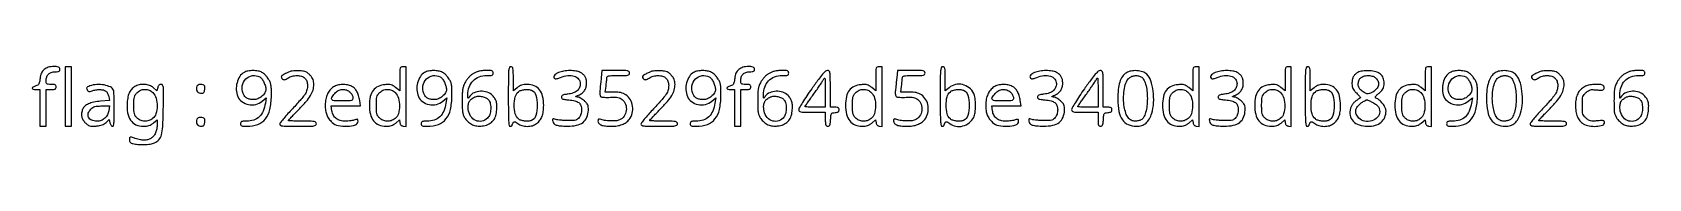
# Model space of a CAD drawing. Extents: x 13 to 1293, y 792 to 853.
import ezdxf

# ---------------------------------------------------------------- set-up
doc = ezdxf.new("R2010")
doc.units = 0

msp = doc.modelspace()

# ---------------------------------------------------------------- linework, layer by layer
for points in [[(22.457386, 850.717004, 0.050119), (21.177981, 849.371649, 0.059339), (20.273878, 847.868781, 0.051342), (19.660967, 846.022059, 0.02641), (19.260148, 843.615666, -0.018122), (18.856612, 840.917909, -0.086361), (18.313866, 839.462823, -0.122922), (17.411015, 838.539017, -0.054259), (15.858525, 837.800837, 0.036594), (13.634048, 836.837751, 0.292847), (13.105133, 835.912466, 0.3509), (13.743299, 835.192761, 0.042631), (16, 835), (19, 835), (19, 820.5), (19, 806), (21.5, 806), (24, 806), (24, 820.5), (24, 835), (28, 835, 0.017388), (30.150836, 835.074821, 0.098846), (31.25, 835.375, 0.184152), (31.804216, 835.978414, 0.094959), (32, 837, 0.094959), (31.804216, 838.021586, 0.184152), (31.25, 838.625, 0.098846), (30.150836, 838.925179, 0.017388), (28, 839, -0.015849), (25.608493, 839.075825, -0.13673), (24.610037, 839.423593, -0.202176), (24.133151, 840.176052, -0.0415), (24, 841.777494, -0.07615), (24.468897, 844.83843, -0.117987), (25.834537, 847.122359, -0.119842), (28.067925, 848.517802, -0.08015), (31.056704, 849, 0.017866), (33.170387, 849.075552, 0.099811), (34.257088, 849.376797, 0.183533), (34.80634, 849.980281, 0.094116), (35, 851, 0.329794), (33.752384, 852.685778, 0.079946), (30.101433, 853.189091, 0.066265), (25.747427, 852.509231, 0.10618)], [(180.762571, 848.434612, 0.124929), (177.373059, 845.304003, 0.08043), (175.200172, 840.385567, 0.075798), (174.608152, 834.723419, 0.087736), (175.801439, 829.440571, 0.140151), (179.03385, 825.407683, 0.107011), (184.260621, 823.17664, 0.102996), (190.116503, 823.264731, 0.120375), (195.087378, 825.726978), (198.328207, 828.453955), (197.6355, 824.122005, -0.061285), (195.855702, 817.955376, -0.102468), (192.785088, 813.539675, -0.110394), (188.396794, 810.914846, -0.07976), (182.75, 810.003738, 0.01268), (180.106672, 809.934611, 0.087141), (178.844217, 809.645204, 0.188929), (178.224446, 809.041042, 0.106574), (178, 808, 0.110969), (178.235175, 806.953403, 0.189839), (178.879015, 806.349362, 0.083342), (180.201566, 806.064697, 0.011427), (183.032119, 806, 0.085699), (191.611864, 807.481424, 0.138395), (197.615915, 811.740644, 0.116527), (201.155491, 819.129406, 0.050849), (202.390553, 830, 0.007732), (202.369128, 835.434059, 0.036905), (202.080541, 838.522097, 0.057533), (201.408205, 840.843601, 0.039872), (200.153457, 843.274244, 0.031612), (199.045908, 844.827456, 0.024505), (197.657908, 846.373308, 0.025066), (196.21443, 847.691407, 0.053214), (194.953117, 848.524244, 0.076966), (191.814542, 849.576959, 0.044105), (187.825251, 849.904161, 0.044159), (183.851412, 849.527206, 0.078738)], [(193.1504, 844.919509, -0.116336), (194.790528, 843.472194, -0.04082), (196.401666, 840.750842, -0.04087), (197.606048, 837.657187, -0.072517), (198, 834.955196, -0.147336), (197.202557, 832.307745, -0.072113), (194.832957, 829.655172, -0.069308), (191.669042, 827.674588, -0.105619), (188.511182, 827, -0.041602), (185.334475, 827.264775, -0.090544), (183.042207, 828.093497, -0.101279), (181.350054, 829.605931, -0.061792), (180.022733, 831.945118, -0.14536), (179.388236, 838.023952, -0.152817), (182.202656, 843.326171, -0.160045), (187.416881, 845.92339, -0.160386)], [(214.25, 847.951196, 0.014959), (211.36731, 846.375748, 0.122469), (210.303214, 845.336037, 0.278336), (210.292998, 844.347455, 0.086584), (211.296451, 843.16893, 0.116643), (212.073794, 842.783324, 0.108014), (212.964963, 842.771685, 0.07098), (214.073816, 843.168745, 0.024311), (215.546451, 844.039896, -0.081151), (218.80512, 845.49847, -0.06631), (222.598527, 845.98084, -0.069699), (226.180852, 845.457304, -0.116963), (228.811439, 843.961045, -0.120819), (230.37877, 841.570353, -0.079385), (230.975303, 838.317844, -0.072292), (230.53848, 834.73671, -0.070585), (229.099907, 831.39626, -0.03665), (227.855221, 829.655919, -0.005596), (225.08905, 826.406987, -0.006234), (221.72785, 822.64333, -0.005368), (218.103645, 818.769942, 0.007934), (214.615568, 815.003473, 0.011577), (211.674196, 811.567664, 0.007194), (209.340973, 808.62553, 0.16551), (209, 807.623682, 0.308115), (209.597541, 806.746064, 0.066032), (211.48258, 806.277995, 0.024952), (215.199633, 806.048662, 0.002931), (223.5, 806, 0.002322), (232.635485, 806.042421, 0.031956), (235.9375, 806.284483, 0.123223), (237.431338, 806.885087, 0.240299), (238, 808, 0.200111), (237.543078, 809.095955, 0.151374), (236.375, 809.704545, 0.041619), (233.800382, 809.954193, 0.003368), (227, 810, -0.004808), (222.782145, 810.04056, -0.008005), (219.23125, 810.165749, -0.002556), (216.214682, 810.335951, -0.396321), (216, 810.564253, -0.187812), (216.146404, 810.940267, -0.001487), (218.374136, 813.352897, -0.00513), (220.98407, 816.10545, -0.003243), (224.082167, 819.265152, 0.015546), (229.920694, 825.520459, 0.043861), (233.450865, 830.339923, 0.06228), (235.352361, 834.596414, 0.074067), (236, 838.944385, 0.037097), (235.844657, 841.035233, 0.057068), (235.374598, 842.785774, 0.055459), (234.509021, 844.419756, 0.032826), (233.14865, 846.159661, 0.034785), (231.369456, 847.891956, 0.078906), (229.768157, 848.862771, 0.063945), (227.740368, 849.401799, 0.016931), (224.39865, 849.731136, 0.019376), (221.272156, 849.811284, 0.040147), (218.842415, 849.583759, 0.04442), (216.641132, 848.992501, 0.029775)], [(304, 843.411106), (304, 833.822213), (300.796197, 836.518036, 0.031199), (298.845237, 837.961923, 0.078827), (297.235735, 838.675712, 0.067427), (295.337203, 838.915128, 0.018385), (292.311694, 838.775942, 0.084357), (286.827332, 837.369397, 0.126625), (282.978137, 834.311833, 0.109535), (280.7321, 829.406781, 0.052851), (280, 822.5, 0.058915), (280.836788, 815.423052, 0.10895), (283.355863, 810.240403, 0.127556), (287.494526, 807.10996, 0.098779), (293.058133, 806, 0.026208), (295.542399, 806.130305, 0.052257), (297.46607, 806.538767, 0.057491), (299.142568, 807.304607, 0.039057), (300.850139, 808.527354), (303.853729, 811.054708), (304.176864, 808.777354, 0.069652), (304.462595, 807.783806, 0.09067), (304.996036, 807.004001, 0.09122), (305.768064, 806.466642, 0.071382), (306.75, 806.180449), (309, 805.860898), (309, 829.430449), (309, 853), (306.5, 853, 0.110619), (305.048421, 852.674878, 0.222326), (304.31518, 851.791111, 0.060475), (304.042738, 849.773759, 0.003358)], [(323.762571, 848.434612, 0.124929), (320.373059, 845.304003, 0.08043), (318.200172, 840.385567, 0.075798), (317.608152, 834.723419, 0.087736), (318.801439, 829.440571, 0.140151), (322.03385, 825.407683, 0.107011), (327.260621, 823.17664, 0.102996), (333.116503, 823.264731, 0.120375), (338.087378, 825.726978), (341.328207, 828.453955), (340.6355, 824.122005, -0.061285), (338.855702, 817.955376, -0.102468), (335.785088, 813.539675, -0.110394), (331.396794, 810.914846, -0.07976), (325.75, 810.003738, 0.01268), (323.106672, 809.934611, 0.087141), (321.844217, 809.645204, 0.188929), (321.224446, 809.041042, 0.106574), (321, 808, 0.110969), (321.235175, 806.953403, 0.189839), (321.879015, 806.349362, 0.083342), (323.201566, 806.064697, 0.011427), (326.032119, 806, 0.085699), (334.611864, 807.481424, 0.138395), (340.615915, 811.740644, 0.116527), (344.155491, 819.129406, 0.050849), (345.390553, 830, 0.007732), (345.369128, 835.434059, 0.036905), (345.080541, 838.522097, 0.057533), (344.408205, 840.843601, 0.039872), (343.153457, 843.274244, 0.031612), (342.045908, 844.827456, 0.024505), (340.657908, 846.373308, 0.025066), (339.21443, 847.691407, 0.053214), (337.953117, 848.524244, 0.076966), (334.814542, 849.576959, 0.044105), (330.825251, 849.904161, 0.044159), (326.851412, 849.527206, 0.078738)], [(336.1504, 844.919509, -0.116336), (337.790528, 843.472194, -0.04082), (339.401666, 840.750842, -0.04087), (340.606048, 837.657187, -0.072517), (341, 834.955196, -0.147336), (340.202557, 832.307745, -0.072113), (337.832957, 829.655172, -0.069308), (334.669042, 827.674588, -0.105619), (331.511182, 827, -0.041602), (328.334475, 827.264775, -0.090544), (326.042207, 828.093497, -0.101279), (324.350054, 829.605931, -0.061792), (323.022733, 831.945118, -0.14536), (322.388236, 838.023952, -0.152817), (325.202656, 843.326171, -0.160045), (330.416881, 845.92339, -0.160386)], [(362.502836, 847.703325, 0.041068), (360.690139, 846.470109, 0.030899), (358.910885, 844.841358, 0.030255), (357.303038, 842.960343, 0.034094), (356.002836, 840.969776, 0.033338), (354.64254, 838.108557, 0.05292), (353.916015, 835.497673, 0.034456), (353.584892, 832.086836, 0.006973), (353.5, 826, 0.00613), (353.574914, 819.889799, 0.035785), (353.883189, 816.690438, 0.063344), (354.563562, 814.444246, 0.049774), (355.828838, 812.234911, 0.056272), (358.527704, 809.231206, 0.076951), (361.579248, 807.26328, 0.075889), (365.116591, 806.293083, 0.053048), (369.258507, 806.250817, 0.071831), (373.851831, 807.371034, 0.102135), (377.342155, 809.688794, 0.101521), (379.643303, 813.211139, 0.070252), (380.759884, 817.852868, 0.02525), (380.955417, 822.165874, 0.063332), (380.542686, 825.282099, 0.07735), (379.434852, 827.81321, 0.054664), (377.489395, 830.237878, 0.11637), (373.342269, 832.801663, 0.088189), (368.032629, 833.582859, 0.091705), (362.966366, 832.488494, 0.141978), (359.503101, 829.700965, -0.007812), (358.498646, 828.313551, -0.405542), (358.199811, 828.265943, -0.239753), (358.018254, 828.608296, -0.004247), (358, 830.757257, -0.084339), (359.051542, 836.946946, -0.109534), (362.073562, 841.823775, -0.111182), (366.83324, 844.917644, -0.088967), (372.868034, 846, 0.011039), (375.764598, 846.06396, 0.082046), (377.108504, 846.347429, 0.189945), (377.760966, 846.951646, 0.11256), (378, 848, 0.122191), (377.737601, 849.057695, 0.190314), (377.033306, 849.660993, 0.074871), (375.559947, 849.933241, 0.00903), (372.25, 849.98355, 0.022431), (369.371835, 849.846115, 0.034323), (366.90696, 849.445334, 0.03724), (364.674556, 848.744362, 0.034166)], [(390, 829.5, 0.001812), (390.047797, 816.310229, 0.014125), (390.265957, 810.166667, 0.024114), (390.65338, 806.720815, 0.368039), (391.5, 806, 0.047959), (392.075172, 806.055296, 0.067078), (392.563873, 806.220312, 0.086226), (392.896279, 806.463503, 0.188882), (393.015313, 806.75, -0.073039), (393.079271, 807.131199, -0.021269), (393.286496, 807.690915, -0.020887), (393.576597, 808.308913, -0.020949), (393.916987, 808.899923, -0.10588), (394.50308, 809.49784, -0.199778), (395.155319, 809.623311, -0.099142), (396.042767, 809.246056, -0.016732), (397.536533, 808.149923, 0.100332), (400.794955, 806.508991, 0.065688), (404.975446, 805.939731, 0.06584), (409.148763, 806.474054, 0.102276), (412.385121, 808.088296, 0.06089), (415.003643, 810.721251, 0.072503), (416.731464, 813.76525, 0.061852), (417.692305, 817.560372, 0.031115), (418, 822.5, 0.056564), (417.184557, 829.685107, 0.111322), (414.708397, 834.840795, 0.131066), (410.58595, 837.914453, 0.095294), (404.941867, 839, 0.026337), (402.440871, 838.868171, 0.053217), (400.514314, 838.454202, 0.057981), (398.826041, 837.672097, 0.03748), (397.076725, 836.411106), (394, 833.822213), (394, 843.411106, 0.004092), (393.952049, 849.270698, 0.04735), (393.697856, 851.551388, 0.163547), (393.088073, 852.59248, 0.181123), (392, 853, 0.30734), (390.836465, 852.210196, 0.073428), (390.271277, 849.8125, 0.019955), (390.038556, 844.644071, 0.001273)], [(429.75, 848.341518, 0.045754), (427.52226, 847.168598, 0.114429), (426.254427, 845.852855, 0.209345), (426.096686, 844.610156, 0.184748), (426.893766, 843.565656, 0.16564), (427.450226, 843.438136, 0.026144), (428.574885, 843.614214, 0.026613), (429.927651, 843.975225, 0.020446), (431.361647, 844.506639, -0.06918), (437.109059, 846.021053, -0.10602), (442.219055, 845.550877, -0.143423), (445.680509, 843.243714, -0.176289), (447, 839.61761, -0.104466), (446.340381, 836.494958, -0.114203), (444.483105, 834.020001, -0.094071), (441.397245, 832.285745, -0.051679), (437.154929, 831.331943, 0.014614), (434.563034, 830.94787, 0.062973), (433.078123, 830.485087, 0.125176), (432.291225, 829.852708, 0.162607), (432, 828.9809, 0.174781), (432.319279, 828.095433, 0.133117), (433.168378, 827.49693, 0.058528), (434.82853, 827.104038, 0.010814), (437.962526, 826.809092, -0.03828), (442.748751, 826.091938, -0.110107), (445.762576, 824.656173, -0.143367), (447.423899, 822.339342, -0.084524), (448, 818.955796, -0.040541), (447.865439, 817.298964, -0.035432), (447.464049, 815.60687, -0.03669), (446.85304, 814.064093, -0.057542), (446.089552, 812.860784, -0.063794), (444.772511, 811.601385, -0.093357), (443.331595, 810.906339, -0.055448), (441.226445, 810.582829, -0.010516), (437.339552, 810.502479, -0.011392), (434.51297, 810.567913, -0.011196), (431.675866, 810.762045, -0.011136), (429.198286, 811.043163, -0.041226), (427.663394, 811.382624, 0.015301), (425.965106, 811.851663, 0.194364), (425.32249, 811.757776, 0.273316), (425.049754, 811.268101, 0.029384), (425.163394, 809.921139, 0.159998), (426.040851, 808.151109, 0.119869), (427.902688, 806.997625, 0.060975), (431.200196, 806.348852, 0.014193), (436.848871, 806.09968, 0.054165), (444.050376, 806.767909, 0.112372), (449.166144, 809.080481, 0.133442), (452.237007, 813.060867, 0.092995), (453.405575, 818.643407, 0.026235), (453.324846, 821.19977, 0.079919), (452.90724, 822.880553, 0.081636), (451.989172, 824.325752, 0.028168), (450.234223, 826.081497, 0.029151), (448.81975, 827.204465, 0.028351), (447.271466, 828.166652, 0.029557), (445.815991, 828.852326, 0.086381), (444.734223, 829.081574, -0.020013), (443.576522, 829.17033, -0.553563), (443.468692, 829.39754, -0.143377), (443.854165, 829.734227, -0.00507), (445.673417, 830.553193, 0.061536), (448.38081, 832.160558, 0.078028), (450.374299, 834.273279, 0.08033), (451.584902, 836.842659, 0.070115), (452, 839.788248, 0.047897), (451.71428, 842.764034, 0.082279), (450.848994, 845.093692, 0.086231), (449.313506, 846.94712, 0.057477), (447.020016, 848.48965, 0.084918), (443.591252, 849.57974, 0.036758), (438.796933, 849.891359, 0.036499), (433.819115, 849.484547, 0.059739)], [(463.549362, 844.25, -0.000249), (463.288672, 841.741051, -0.000182), (462.996594, 838.953406, -0.000184), (462.717788, 836.311075, -0.000405), (462.5025, 834.293508, 0.022339), (462.387623, 832.456264, 0.043036), (462.488093, 830.986342, 0.056635), (462.782031, 829.913475, 0.159774), (463.275094, 829.325029, 0.111922), (464.091769, 829.042027, 0.012677), (466.053918, 828.874229, 0.01484), (468.430458, 828.802245, 0.011555), (471.01484, 828.860417, -0.013119), (474.524251, 828.928434, -0.045744), (476.776977, 828.706317, -0.065631), (478.493292, 828.136061, -0.053717), (480.13373, 827.109448, -0.139815), (482.856585, 823.346998, -0.11938), (483.400505, 818.466335, -0.120461), (481.652581, 813.911433, -0.143961), (478.087093, 811.036075, -0.079521), (475.131343, 810.331551, -0.026788), (470.688177, 810.23503, -0.027284), (466.144164, 810.628603, -0.058641), (462.75, 811.524626, 0.056318), (461.89554, 811.754432, 0.213025), (461.374388, 811.610445, 0.182081), (461.082258, 811.101697, 0.040278), (461, 810.082238, 0.19103), (461.704727, 808.305007, 0.112489), (463.628072, 807.01238, 0.067013), (466.887964, 806.235769, 0.025017), (471.597218, 806, 0.036823), (476.168844, 806.337142, 0.054091), (480.064579, 807.353925, 0.061637), (483.252665, 809.040104, 0.073799), (485.719177, 811.370121, 0.104612), (488.104495, 816.208259, 0.096312), (488.423753, 821.749285, 0.098161), (486.651746, 826.919707, 0.113634), (483.102117, 830.713443, 0.040533), (481.092209, 831.841158, 0.050791), (479.070358, 832.530965, 0.04077), (476.622389, 832.890437, 0.016079), (473.216193, 833), (466.728152, 833), (467.364076, 837.639571, 0.004812), (467.607514, 839.552282, 0.004862), (467.813197, 841.462769, 0.004744), (467.960311, 843.129523, 0.019639), (468, 844.139571, -0.198137), (468.408261, 845.129376, -0.147184), (469.459399, 845.698321, -0.046193), (471.69868, 845.949095, -0.004801), (477, 846, 0.004487), (482.467166, 846.049067, 0.050222), (484.625, 846.305556, 0.168559), (485.613791, 846.915397, 0.17273), (486, 848, 0.199182), (485.545538, 849.095562, 0.151992), (484.383995, 849.704246, 0.041879), (481.824352, 849.954098, 0.003399), (475.071956, 850), (464.143913, 850)], [(500.25, 847.951196, 0.014959), (497.36731, 846.375748, 0.122469), (496.303214, 845.336037, 0.278336), (496.292998, 844.347455, 0.086584), (497.296451, 843.16893, 0.116643), (498.073794, 842.783324, 0.108014), (498.964963, 842.771685, 0.07098), (500.073816, 843.168745, 0.024311), (501.546451, 844.039896, -0.081151), (504.80512, 845.49847, -0.06631), (508.598527, 845.98084, -0.069699), (512.180852, 845.457304, -0.116963), (514.811439, 843.961045, -0.120819), (516.37877, 841.570353, -0.079385), (516.975303, 838.317844, -0.072292), (516.53848, 834.73671, -0.070585), (515.099907, 831.39626, -0.03665), (513.855221, 829.655919, -0.005596), (511.08905, 826.406987, -0.006234), (507.72785, 822.64333, -0.005368), (504.103645, 818.769942, 0.007934), (500.615568, 815.003473, 0.011577), (497.674196, 811.567664, 0.007194), (495.340973, 808.62553, 0.16551), (495, 807.623682, 0.308115), (495.597541, 806.746064, 0.066032), (497.48258, 806.277995, 0.024952), (501.199633, 806.048662, 0.002931), (509.5, 806, 0.002322), (518.635485, 806.042421, 0.031956), (521.9375, 806.284483, 0.123223), (523.431338, 806.885087, 0.240299), (524, 808, 0.200111), (523.543078, 809.095955, 0.151374), (522.375, 809.704545, 0.041619), (519.800382, 809.954193, 0.003368), (513, 810, -0.004808), (508.782145, 810.04056, -0.008005), (505.23125, 810.165749, -0.002556), (502.214682, 810.335951, -0.396321), (502, 810.564253, -0.187812), (502.146404, 810.940267, -0.001487), (504.374136, 813.352897, -0.00513), (506.98407, 816.10545, -0.003243), (510.082167, 819.265152, 0.015546), (515.920694, 825.520459, 0.043861), (519.450865, 830.339923, 0.06228), (521.352361, 834.596414, 0.074067), (522, 838.944385, 0.037097), (521.844657, 841.035233, 0.057068), (521.374598, 842.785774, 0.055459), (520.509021, 844.419756, 0.032826), (519.14865, 846.159661, 0.034785), (517.369456, 847.891956, 0.078906), (515.768157, 848.862771, 0.063945), (513.740368, 849.401799, 0.016931), (510.39865, 849.731136, 0.019376), (507.272156, 849.811284, 0.040147), (504.842415, 849.583759, 0.04442), (502.641132, 848.992501, 0.029775)], [(536.762571, 848.434612, 0.124929), (533.373059, 845.304003, 0.08043), (531.200172, 840.385567, 0.075798), (530.608152, 834.723419, 0.087736), (531.801439, 829.440571, 0.140151), (535.03385, 825.407683, 0.107011), (540.260621, 823.17664, 0.102996), (546.116503, 823.264731, 0.120375), (551.087378, 825.726978), (554.328207, 828.453955), (553.6355, 824.122005, -0.061285), (551.855702, 817.955376, -0.102468), (548.785088, 813.539675, -0.110394), (544.396794, 810.914846, -0.07976), (538.75, 810.003738, 0.01268), (536.106672, 809.934611, 0.087141), (534.844217, 809.645204, 0.188929), (534.224446, 809.041042, 0.106574), (534, 808, 0.110969), (534.235175, 806.953403, 0.189839), (534.879015, 806.349362, 0.083342), (536.201566, 806.064697, 0.011427), (539.032119, 806, 0.085699), (547.611864, 807.481424, 0.138395), (553.615915, 811.740644, 0.116527), (557.155491, 819.129406, 0.050849), (558.390553, 830, 0.007732), (558.369128, 835.434059, 0.036905), (558.080541, 838.522097, 0.057533), (557.408205, 840.843601, 0.039872), (556.153457, 843.274244, 0.031612), (555.045908, 844.827456, 0.024505), (553.657908, 846.373308, 0.025066), (552.21443, 847.691407, 0.053214), (550.953117, 848.524244, 0.076966), (547.814542, 849.576959, 0.044105), (543.825251, 849.904161, 0.044159), (539.851412, 849.527206, 0.078738)], [(549.1504, 844.919509, -0.116336), (550.790528, 843.472194, -0.04082), (552.401666, 840.750842, -0.04087), (553.606048, 837.657187, -0.072517), (554, 834.955196, -0.147336), (553.202557, 832.307745, -0.072113), (550.832957, 829.655172, -0.069308), (547.669042, 827.674588, -0.105619), (544.511182, 827, -0.041602), (541.334475, 827.264775, -0.090544), (539.042207, 828.093497, -0.101279), (537.350054, 829.605931, -0.061792), (536.022733, 831.945118, -0.14536), (535.388236, 838.023952, -0.152817), (538.202656, 843.326171, -0.160045), (543.416881, 845.92339, -0.160386)], [(572.457386, 850.717004, 0.050119), (571.177981, 849.371649, 0.059339), (570.273878, 847.868781, 0.051342), (569.660967, 846.022059, 0.02641), (569.260148, 843.615666, -0.018122), (568.856612, 840.917909, -0.086361), (568.313866, 839.462823, -0.122922), (567.411015, 838.539017, -0.054259), (565.858525, 837.800837, 0.036594), (563.634048, 836.837751, 0.292847), (563.105133, 835.912466, 0.3509), (563.743299, 835.192761, 0.042631), (566, 835), (569, 835), (569, 820.5), (569, 806), (571.5, 806), (574, 806), (574, 820.5), (574, 835), (578, 835, 0.017388), (580.150836, 835.074821, 0.098846), (581.25, 835.375, 0.184152), (581.804216, 835.978414, 0.094959), (582, 837, 0.094959), (581.804216, 838.021586, 0.184152), (581.25, 838.625, 0.098846), (580.150836, 838.925179, 0.017388), (578, 839, -0.015849), (575.608493, 839.075825, -0.13673), (574.610037, 839.423593, -0.202176), (574.133151, 840.176052, -0.0415), (574, 841.777494, -0.07615), (574.468897, 844.83843, -0.117987), (575.834537, 847.122359, -0.119842), (578.067925, 848.517802, -0.08015), (581.056704, 849, 0.017866), (583.170387, 849.075552, 0.099811), (584.257088, 849.376797, 0.183533), (584.80634, 849.980281, 0.094116), (585, 851, 0.329794), (583.752384, 852.685778, 0.079946), (580.101433, 853.189091, 0.066265), (575.747427, 852.509231, 0.10618)], [(596.502836, 847.703325, 0.041068), (594.690139, 846.470109, 0.030899), (592.910885, 844.841358, 0.030255), (591.303038, 842.960343, 0.034094), (590.002836, 840.969776, 0.033338), (588.64254, 838.108557, 0.05292), (587.916015, 835.497673, 0.034456), (587.584892, 832.086836, 0.006973), (587.5, 826, 0.00613), (587.574914, 819.889799, 0.035785), (587.883189, 816.690438, 0.063344), (588.563562, 814.444246, 0.049774), (589.828838, 812.234911, 0.056272), (592.527704, 809.231206, 0.076951), (595.579248, 807.26328, 0.075889), (599.116591, 806.293083, 0.053048), (603.258507, 806.250817, 0.071831), (607.851831, 807.371034, 0.102135), (611.342155, 809.688794, 0.101521), (613.643303, 813.211139, 0.070252), (614.759884, 817.852868, 0.02525), (614.955417, 822.165874, 0.063332), (614.542686, 825.282099, 0.07735), (613.434852, 827.81321, 0.054664), (611.489395, 830.237878, 0.11637), (607.342269, 832.801663, 0.088189), (602.032629, 833.582859, 0.091705), (596.966366, 832.488494, 0.141978), (593.503101, 829.700965, -0.007812), (592.498646, 828.313551, -0.405542), (592.199811, 828.265943, -0.239753), (592.018254, 828.608296, -0.004247), (592, 830.757257, -0.084339), (593.051542, 836.946946, -0.109534), (596.073562, 841.823775, -0.111182), (600.83324, 844.917644, -0.088967), (606.868034, 846, 0.011039), (609.764598, 846.06396, 0.082046), (611.108504, 846.347429, 0.189945), (611.760966, 846.951646, 0.11256), (612, 848, 0.122191), (611.737601, 849.057695, 0.190314), (611.033306, 849.660993, 0.074871), (609.559947, 849.933241, 0.00903), (606.25, 849.98355, 0.022431), (603.371835, 849.846115, 0.034323), (600.90696, 849.445334, 0.03724), (598.674556, 848.744362, 0.034166)], [(630.214558, 835.609567, 0.006439), (626.30098, 829.942829, 0.009302), (623.000526, 824.826639, 0.005569), (620.37114, 820.471646, 0.133801), (620, 819.109567, 0.174775), (620.421256, 817.941243, 0.171763), (621.494331, 817.300228, 0.046187), (623.892849, 817.045116, 0.003414), (630.5, 817), (641, 817), (641, 811.5, 0.009966), (641.061926, 808.39338, 0.075265), (641.338534, 806.955946, 0.184445), (641.930739, 806.26015, 0.125874), (642.94774, 806, 0.126897), (643.958802, 806.2608, 0.166775), (644.593761, 806.962654, 0.075035), (644.963657, 808.38105, 0.011952), (645.19774, 811.25, -0.010613), (645.460736, 814.583324, -0.117611), (645.895904, 815.836971, -0.191512), (646.779578, 816.473318, -0.037402), (648.75, 816.813358, 0.029992), (650.325764, 817.061331, 0.097682), (651.290008, 817.481338, 0.143886), (651.81387, 818.129892, 0.098727), (652, 819.063358, 0.094654), (651.816881, 820.021997, 0.173694), (651.298187, 820.611668, 0.103967), (650.301723, 820.917951, 0.022758), (648.5, 821), (645, 821), (645, 835.5, 0.002017), (644.961193, 845.12205, 0.037083), (644.710596, 848.163874, 0.165244), (644.019298, 849.479317, 0.192167), (642.714558, 850, 0.183733), (641.114346, 849.391434, 0.032201), (638.808357, 847.058509, 0.020141), (635.532264, 842.96502, 0.004344)], [(681, 843.411106), (681, 833.822213), (677.796197, 836.518036, 0.031199), (675.845237, 837.961923, 0.078827), (674.235735, 838.675712, 0.067427), (672.337203, 838.915128, 0.018385), (669.311694, 838.775942, 0.084357), (663.827332, 837.369397, 0.126625), (659.978137, 834.311833, 0.109535), (657.7321, 829.406781, 0.052851), (657, 822.5, 0.058915), (657.836788, 815.423052, 0.10895), (660.355863, 810.240403, 0.127556), (664.494526, 807.10996, 0.098779), (670.058133, 806, 0.026208), (672.542399, 806.130305, 0.052257), (674.46607, 806.538767, 0.057491), (676.142568, 807.304607, 0.039057), (677.850139, 808.527354), (680.853729, 811.054708), (681.176864, 808.777354, 0.069652), (681.462595, 807.783806, 0.09067), (681.996036, 807.004001, 0.09122), (682.768064, 806.466642, 0.071382), (683.75, 806.180449), (686, 805.860898), (686, 829.430449), (686, 853), (683.5, 853, 0.110619), (682.048421, 852.674878, 0.222326), (681.31518, 851.791111, 0.060475), (681.042738, 849.773759, 0.003358)], [(697.549362, 844.25, -0.000249), (697.288672, 841.741051, -0.000182), (696.996594, 838.953406, -0.000184), (696.717788, 836.311075, -0.000405), (696.5025, 834.293508, 0.022339), (696.387623, 832.456264, 0.043036), (696.488093, 830.986342, 0.056635), (696.782031, 829.913475, 0.159774), (697.275094, 829.325029, 0.111922), (698.091769, 829.042027, 0.012677), (700.053918, 828.874229, 0.01484), (702.430458, 828.802245, 0.011555), (705.01484, 828.860417, -0.013119), (708.524251, 828.928434, -0.045744), (710.776977, 828.706317, -0.065631), (712.493292, 828.136061, -0.053717), (714.13373, 827.109448, -0.139815), (716.856585, 823.346998, -0.11938), (717.400505, 818.466335, -0.120461), (715.652581, 813.911433, -0.143961), (712.087093, 811.036075, -0.079521), (709.131343, 810.331551, -0.026788), (704.688177, 810.23503, -0.027284), (700.144164, 810.628603, -0.058641), (696.75, 811.524626, 0.056318), (695.89554, 811.754432, 0.213025), (695.374388, 811.610445, 0.182081), (695.082258, 811.101697, 0.040278), (695, 810.082238, 0.19103), (695.704727, 808.305007, 0.112489), (697.628072, 807.01238, 0.067013), (700.887964, 806.235769, 0.025017), (705.597218, 806, 0.036823), (710.168844, 806.337142, 0.054091), (714.064579, 807.353925, 0.061637), (717.252665, 809.040104, 0.073799), (719.719177, 811.370121, 0.104612), (722.104495, 816.208259, 0.096312), (722.423753, 821.749285, 0.098161), (720.651746, 826.919707, 0.113634), (717.102117, 830.713443, 0.040533), (715.092209, 831.841158, 0.050791), (713.070358, 832.530965, 0.04077), (710.622389, 832.890437, 0.016079), (707.216193, 833), (700.728152, 833), (701.364076, 837.639571, 0.004812), (701.607514, 839.552282, 0.004862), (701.813197, 841.462769, 0.004744), (701.960311, 843.129523, 0.019639), (702, 844.139571, -0.198137), (702.408261, 845.129376, -0.147184), (703.459399, 845.698321, -0.046193), (705.69868, 845.949095, -0.004801), (711, 846, 0.004487), (716.467166, 846.049067, 0.050222), (718.625, 846.305556, 0.168559), (719.613791, 846.915397, 0.17273), (720, 848, 0.199182), (719.545538, 849.095562, 0.151992), (718.383995, 849.704246, 0.041879), (715.824352, 849.954098, 0.003399), (709.071956, 850), (698.143913, 850)], [(732, 829.5, 0.001812), (732.047797, 816.310229, 0.014125), (732.265957, 810.166667, 0.024114), (732.65338, 806.720815, 0.368039), (733.5, 806, 0.047959), (734.075172, 806.055296, 0.067078), (734.563873, 806.220312, 0.086226), (734.896279, 806.463503, 0.188882), (735.015313, 806.75, -0.073039), (735.079271, 807.131199, -0.021269), (735.286496, 807.690915, -0.020887), (735.576597, 808.308913, -0.020949), (735.916987, 808.899923, -0.10588), (736.50308, 809.49784, -0.199778), (737.155319, 809.623311, -0.099142), (738.042767, 809.246056, -0.016732), (739.536533, 808.149923, 0.124006), (744.328503, 806.011313, 0.106667), (749.854864, 806.229816, 0.103042), (754.951996, 808.738744, 0.108114), (758.51998, 813.038636, 0.090843), (759.645285, 816.727857, 0.028726), (759.977178, 822.5, 0.028726), (759.645285, 828.272143, 0.090843), (758.51998, 831.961364, 0.10835), (754.834399, 836.39875, 0.109648), (749.645353, 838.863282, 0.112621), (744.014552, 838.867142, 0.119538), (739.076725, 836.411106), (736, 833.822213), (736, 843.411106, 0.004092), (735.952049, 849.270698, 0.04735), (735.697856, 851.551388, 0.163547), (735.088073, 852.59248, 0.181123), (734, 853, 0.30734), (732.836465, 852.210196, 0.073428), (732.271277, 849.8125, 0.019955), (732.038556, 844.644071, 0.001273)], [(806.75, 848.341518, 0.045754), (804.52226, 847.168598, 0.114429), (803.254427, 845.852855, 0.209345), (803.096686, 844.610156, 0.184748), (803.893766, 843.565656, 0.16564), (804.450226, 843.438136, 0.026144), (805.574885, 843.614214, 0.026613), (806.927651, 843.975225, 0.020446), (808.361647, 844.506639, -0.06918), (814.109059, 846.021053, -0.10602), (819.219055, 845.550877, -0.143423), (822.680509, 843.243714, -0.176289), (824, 839.61761, -0.104466), (823.340381, 836.494958, -0.114203), (821.483105, 834.020001, -0.094071), (818.397245, 832.285745, -0.051679), (814.154929, 831.331943, 0.014614), (811.563034, 830.94787, 0.062973), (810.078123, 830.485087, 0.125176), (809.291225, 829.852708, 0.162607), (809, 828.9809, 0.174781), (809.319279, 828.095433, 0.133117), (810.168378, 827.49693, 0.058528), (811.82853, 827.104038, 0.010814), (814.962526, 826.809092, -0.03828), (819.748751, 826.091938, -0.110107), (822.762576, 824.656173, -0.143367), (824.423899, 822.339342, -0.084524), (825, 818.955796, -0.040541), (824.865439, 817.298964, -0.035432), (824.464049, 815.60687, -0.03669), (823.85304, 814.064093, -0.057542), (823.089552, 812.860784, -0.063794), (821.772511, 811.601385, -0.093357), (820.331595, 810.906339, -0.055448), (818.226445, 810.582829, -0.010516), (814.339552, 810.502479, -0.011392), (811.51297, 810.567913, -0.011196), (808.675866, 810.762045, -0.011136), (806.198286, 811.043163, -0.041226), (804.663394, 811.382624, 0.015301), (802.965106, 811.851663, 0.194364), (802.32249, 811.757776, 0.273316), (802.049754, 811.268101, 0.029384), (802.163394, 809.921139, 0.159998), (803.040851, 808.151109, 0.119869), (804.902688, 806.997625, 0.060975), (808.200196, 806.348852, 0.014193), (813.848871, 806.09968, 0.054165), (821.050376, 806.767909, 0.112372), (826.166144, 809.080481, 0.133442), (829.237007, 813.060867, 0.092995), (830.405575, 818.643407, 0.026235), (830.324846, 821.19977, 0.079919), (829.90724, 822.880553, 0.081636), (828.989172, 824.325752, 0.028168), (827.234223, 826.081497, 0.029151), (825.81975, 827.204465, 0.028351), (824.271466, 828.166652, 0.029557), (822.815991, 828.852326, 0.086381), (821.734223, 829.081574, -0.020013), (820.576522, 829.17033, -0.553563), (820.468692, 829.39754, -0.143377), (820.854165, 829.734227, -0.00507), (822.673417, 830.553193, 0.061536), (825.38081, 832.160558, 0.078028), (827.374299, 834.273279, 0.08033), (828.584902, 836.842659, 0.070115), (829, 839.788248, 0.047897), (828.71428, 842.764034, 0.082279), (827.848994, 845.093692, 0.086231), (826.313506, 846.94712, 0.057477), (824.020016, 848.48965, 0.084918), (820.591252, 849.57974, 0.036758), (815.796933, 849.891359, 0.036499), (810.819115, 849.484547, 0.059739)], [(846.214558, 835.609567, 0.006439), (842.30098, 829.942829, 0.009302), (839.000526, 824.826639, 0.005569), (836.37114, 820.471646, 0.133801), (836, 819.109567, 0.174775), (836.421256, 817.941243, 0.171763), (837.494331, 817.300228, 0.046187), (839.892849, 817.045116, 0.003414), (846.5, 817), (857, 817), (857, 811.5, 0.009966), (857.061926, 808.39338, 0.075265), (857.338534, 806.955946, 0.184445), (857.930739, 806.26015, 0.125874), (858.94774, 806, 0.126897), (859.958802, 806.2608, 0.166775), (860.593761, 806.962654, 0.075035), (860.963657, 808.38105, 0.011952), (861.19774, 811.25, -0.010613), (861.460736, 814.583324, -0.117611), (861.895904, 815.836971, -0.191512), (862.779578, 816.473318, -0.037402), (864.75, 816.813358, 0.029992), (866.325764, 817.061331, 0.097682), (867.290008, 817.481338, 0.143886), (867.81387, 818.129892, 0.098727), (868, 819.063358, 0.094654), (867.816881, 820.021997, 0.173694), (867.298187, 820.611668, 0.103967), (866.301723, 820.917951, 0.022758), (864.5, 821), (861, 821), (861, 835.5, 0.002017), (860.961193, 845.12205, 0.037083), (860.710596, 848.163874, 0.165244), (860.019298, 849.479317, 0.192167), (858.714558, 850, 0.183733), (857.114346, 849.391434, 0.032201), (854.808357, 847.058509, 0.020141), (851.532264, 842.96502, 0.004344)], [(879.365039, 848.140326, 0.103195), (876.303674, 845.189988, 0.070615), (874.165561, 840.843994, 0.054113), (872.926692, 834.976611, 0.027275), (872.582742, 827.411233, 0.042296), (873.499496, 817.650178, 0.10699), (876.204462, 811.094911, 0.141934), (880.809089, 807.338564, 0.100916), (887.373615, 806, 0.07888), (891.520971, 806.65838, 0.097269), (894.934249, 808.56223, 0.089099), (897.582892, 811.769145, 0.056044), (899.483547, 816.25655, 0.058371), (900.933436, 824.599716, 0.045929), (900.599885, 833.774545, 0.047895), (898.741419, 841.937733, 0.124904), (895.525755, 846.975804, 0.108343), (892.261333, 848.925255, 0.062723), (887.759164, 849.824853, 0.061989), (883.101251, 849.582963, 0.096691)], [(890.945489, 845.029173, -0.145136), (893.018959, 842.979382, -0.053639), (894.618924, 839.149352, -0.043923), (895.658486, 834.040532, -0.028246), (896, 828, -0.028246), (895.658486, 821.959468, -0.043923), (894.618924, 816.850648, -0.053639), (893.018959, 813.020618, -0.145136), (890.945489, 810.970827, -0.049318), (890.045601, 810.597932, -0.022708), (888.81499, 810.28518, -0.022231), (887.480016, 810.071099, -0.028646), (886.240055, 810, -0.121514), (883.236908, 810.740787, -0.111764), (880.813976, 812.807779, -0.081375), (878.982423, 816.330053, -0.036885), (877.726043, 821.389862, -0.041004), (877.159696, 827.832236, -0.039161), (877.635829, 834.382608, -0.04166), (878.985865, 840.043447, -0.109637), (881.10347, 843.610138, -0.090697), (883.15048, 845.120614, -0.078061), (885.709445, 845.909395, -0.076667), (888.430372, 845.882621, -0.082316)], [(932, 843.411106), (932, 833.822213), (928.796197, 836.518036, 0.031199), (926.845237, 837.961923, 0.078827), (925.235735, 838.675712, 0.067427), (923.337203, 838.915128, 0.018385), (920.311694, 838.775942, 0.084357), (914.827332, 837.369397, 0.126625), (910.978137, 834.311833, 0.109535), (908.7321, 829.406781, 0.052851), (908, 822.5, 0.058915), (908.836788, 815.423052, 0.10895), (911.355863, 810.240403, 0.127556), (915.494526, 807.10996, 0.098779), (921.058133, 806, 0.026208), (923.542399, 806.130305, 0.052257), (925.46607, 806.538767, 0.057491), (927.142568, 807.304607, 0.039057), (928.850139, 808.527354), (931.853729, 811.054708), (932.176864, 808.777354, 0.069652), (932.462595, 807.783806, 0.09067), (932.996036, 807.004001, 0.09122), (933.768064, 806.466642, 0.071382), (934.75, 806.180449), (937, 805.860898), (937, 829.430449), (937, 853), (934.5, 853, 0.110619), (933.048421, 852.674878, 0.222326), (932.31518, 851.791111, 0.060475), (932.042738, 849.773759, 0.003358)], [(949.75, 848.341518, 0.045754), (947.52226, 847.168598, 0.114429), (946.254427, 845.852855, 0.209345), (946.096686, 844.610156, 0.184748), (946.893766, 843.565656, 0.16564), (947.450226, 843.438136, 0.026144), (948.574885, 843.614214, 0.026613), (949.927651, 843.975225, 0.020446), (951.361647, 844.506639, -0.06918), (957.109059, 846.021053, -0.10602), (962.219055, 845.550877, -0.143423), (965.680509, 843.243714, -0.176289), (967, 839.61761, -0.104466), (966.340381, 836.494958, -0.114203), (964.483105, 834.020001, -0.094071), (961.397245, 832.285745, -0.051679), (957.154929, 831.331943, 0.014614), (954.563034, 830.94787, 0.062973), (953.078123, 830.485087, 0.125176), (952.291225, 829.852708, 0.162607), (952, 828.9809, 0.174781), (952.319279, 828.095433, 0.133117), (953.168378, 827.49693, 0.058528), (954.82853, 827.104038, 0.010814), (957.962526, 826.809092, -0.03828), (962.748751, 826.091938, -0.110107), (965.762576, 824.656173, -0.143367), (967.423899, 822.339342, -0.084524), (968, 818.955796, -0.040541), (967.865439, 817.298964, -0.035432), (967.464049, 815.60687, -0.03669), (966.85304, 814.064093, -0.057542), (966.089552, 812.860784, -0.063794), (964.772511, 811.601385, -0.093357), (963.331595, 810.906339, -0.055448), (961.226445, 810.582829, -0.010516), (957.339552, 810.502479, -0.011392), (954.51297, 810.567913, -0.011196), (951.675866, 810.762045, -0.011136), (949.198286, 811.043163, -0.041226), (947.663394, 811.382624, 0.015301), (945.965106, 811.851663, 0.194364), (945.32249, 811.757776, 0.273316), (945.049754, 811.268101, 0.029384), (945.163394, 809.921139, 0.159998), (946.040851, 808.151109, 0.119869), (947.902688, 806.997625, 0.060975), (951.200196, 806.348852, 0.014193), (956.848871, 806.09968, 0.054165), (964.050376, 806.767909, 0.112372), (969.166144, 809.080481, 0.133442), (972.237007, 813.060867, 0.092995), (973.405575, 818.643407, 0.026235), (973.324846, 821.19977, 0.079919), (972.90724, 822.880553, 0.081636), (971.989172, 824.325752, 0.028168), (970.234223, 826.081497, 0.029151), (968.81975, 827.204465, 0.028351), (967.271466, 828.166652, 0.029557), (965.815991, 828.852326, 0.086381), (964.734223, 829.081574, -0.020013), (963.576522, 829.17033, -0.553563), (963.468692, 829.39754, -0.143377), (963.854165, 829.734227, -0.00507), (965.673417, 830.553193, 0.061536), (968.38081, 832.160558, 0.078028), (970.374299, 834.273279, 0.08033), (971.584902, 836.842659, 0.070115), (972, 839.788248, 0.047897), (971.71428, 842.764034, 0.082279), (970.848994, 845.093692, 0.086231), (969.313506, 846.94712, 0.057477), (967.020016, 848.48965, 0.084918), (963.591252, 849.57974, 0.036758), (958.796933, 849.891359, 0.036499), (953.819115, 849.484547, 0.059739)], [(1005, 843.411106), (1005, 833.822213), (1001.796197, 836.518036, 0.031199), (999.845237, 837.961923, 0.078827), (998.235735, 838.675712, 0.067427), (996.337203, 838.915128, 0.018385), (993.311694, 838.775942, 0.084357), (987.827332, 837.369397, 0.126625), (983.978137, 834.311833, 0.109535), (981.7321, 829.406781, 0.052851), (981, 822.5, 0.058915), (981.836788, 815.423052, 0.10895), (984.355863, 810.240403, 0.127556), (988.494526, 807.10996, 0.098779), (994.058133, 806, 0.026208), (996.542399, 806.130305, 0.052257), (998.46607, 806.538767, 0.057491), (1000.142568, 807.304607, 0.039057), (1001.850139, 808.527354), (1004.853729, 811.054708), (1005.176864, 808.777354, 0.069652), (1005.462595, 807.783806, 0.09067), (1005.996036, 807.004001, 0.09122), (1006.768064, 806.466642, 0.071382), (1007.75, 806.180449), (1010, 805.860898), (1010, 829.430449), (1010, 853), (1007.5, 853, 0.110619), (1006.048421, 852.674878, 0.222326), (1005.31518, 851.791111, 0.060475), (1005.042738, 849.773759, 0.003358)], [(1021, 829.5, 0.001812), (1021.047797, 816.310229, 0.014125), (1021.265957, 810.166667, 0.024114), (1021.65338, 806.720815, 0.368039), (1022.5, 806, 0.047959), (1023.075172, 806.055296, 0.067078), (1023.563873, 806.220312, 0.086226), (1023.896279, 806.463503, 0.188882), (1024.015313, 806.75, -0.073039), (1024.079271, 807.131199, -0.021269), (1024.286496, 807.690915, -0.020887), (1024.576597, 808.308913, -0.020949), (1024.916987, 808.899923, -0.10588), (1025.50308, 809.49784, -0.199778), (1026.155319, 809.623311, -0.099142), (1027.042767, 809.246056, -0.016732), (1028.536533, 808.149923, 0.100332), (1031.794955, 806.508991, 0.065688), (1035.975446, 805.939731, 0.06584), (1040.148763, 806.474054, 0.102276), (1043.385121, 808.088296, 0.06089), (1046.003643, 810.721251, 0.072503), (1047.731464, 813.76525, 0.061852), (1048.692305, 817.560372, 0.031115), (1049, 822.5, 0.056564), (1048.184557, 829.685107, 0.111322), (1045.708397, 834.840795, 0.131066), (1041.58595, 837.914453, 0.095294), (1035.941867, 839, 0.026337), (1033.440871, 838.868171, 0.053217), (1031.514314, 838.454202, 0.057981), (1029.826041, 837.672097, 0.03748), (1028.076725, 836.411106), (1025, 833.822213), (1025, 843.411106, 0.004092), (1024.952049, 849.270698, 0.04735), (1024.697856, 851.551388, 0.163547), (1024.088073, 852.59248, 0.181123), (1023, 853, 0.30734), (1021.836465, 852.210196, 0.073428), (1021.271277, 849.8125, 0.019955), (1021.038556, 844.644071, 0.001273)], [(1062.775141, 848.497365, 0.057923), (1060.555096, 846.883083, 0.085209), (1059.086535, 844.976582, 0.078877), (1058.267422, 842.576775, 0.0429), (1058, 839.465741, 0.046058), (1058.183056, 837.482725, 0.068146), (1058.73194, 835.827429, 0.057991), (1059.780375, 834.199314, 0.024363), (1061.533333, 832.266667, -0.00629), (1062.867975, 830.898015, -0.01067), (1063.945521, 829.715289, -0.004598), (1064.806847, 828.709871, -0.44598), (1064.783333, 828.542829, 0.012033), (1061.196259, 826.003557, 0.044592), (1059.131248, 824.158532, 0.064809), (1057.843966, 822.366918, 0.050669), (1056.927304, 820.151699, 0.118207), (1056.617438, 814.601749, 0.147294), (1058.955348, 810.022328, 0.126378), (1063.789762, 807.025931, 0.076004), (1070.5, 806, 0.067032), (1076.536103, 806.812878, 0.10682), (1081.136217, 809.211028, 0.120054), (1083.988709, 813.054739, 0.100202), (1085, 818.05034, 0.121333), (1084.35439, 820.671665, 0.046054), (1082.291009, 823.855576, 0.046026), (1079.613034, 826.678559, 0.095197), (1077, 828.209385, -0.263365), (1076.585154, 828.68656, -0.190281), (1076.710874, 829.395697, -0.062433), (1077.598011, 830.501232, -0.012197), (1079.477273, 832.236095, 0.020351), (1081.636149, 834.295283, 0.072077), (1082.752613, 835.844608, 0.084932), (1083.287289, 837.507672, 0.035416), (1083.454545, 839.865996, 0.086262), (1082.728522, 844.042948, 0.13223), (1080.644781, 847.042634, 0.111971), (1077.041412, 848.90816, 0.051177), (1071.776343, 849.717059, 0.016704), (1068.807522, 849.76686, 0.029521), (1066.364897, 849.581703, 0.03598), (1064.369289, 849.163418, 0.05868)], [(1077, 844, -0.108285), (1078.757006, 841.256832, -0.14648), (1078.941489, 838.334699, -0.126813), (1077.456196, 835.482572, -0.071325), (1074.440991, 832.96353, -0.060512), (1071.954262, 831.814932, -0.12501), (1069.831817, 831.680843, -0.101592), (1067.616015, 832.586808, -0.031679), (1064.75, 834.783487, -0.135857), (1063.372302, 836.870565, -0.090814), (1062.992617, 839.724648, -0.091066), (1063.648817, 842.520808, -0.137773), (1065.222506, 844.443296, -0.097419), (1067.963474, 845.656789, -0.065138), (1071.389668, 845.974515, -0.066738), (1074.678052, 845.406998, -0.120889)], [(1116, 843.411106), (1116, 833.822213), (1112.796197, 836.518036, 0.031199), (1110.845237, 837.961923, 0.078827), (1109.235735, 838.675712, 0.067427), (1107.337203, 838.915128, 0.018385), (1104.311694, 838.775942, 0.084357), (1098.827332, 837.369397, 0.126625), (1094.978137, 834.311833, 0.109535), (1092.7321, 829.406781, 0.052851), (1092, 822.5, 0.058915), (1092.836788, 815.423052, 0.10895), (1095.355863, 810.240403, 0.127556), (1099.494526, 807.10996, 0.098779), (1105.058133, 806, 0.026208), (1107.542399, 806.130305, 0.052257), (1109.46607, 806.538767, 0.057491), (1111.142568, 807.304607, 0.039057), (1112.850139, 808.527354), (1115.853729, 811.054708), (1116.176864, 808.777354, 0.069652), (1116.462595, 807.783806, 0.09067), (1116.996036, 807.004001, 0.09122), (1117.768064, 806.466642, 0.071382), (1118.75, 806.180449), (1121, 805.860898), (1121, 829.430449), (1121, 853), (1118.5, 853, 0.110619), (1117.048421, 852.674878, 0.222326), (1116.31518, 851.791111, 0.060475), (1116.042738, 849.773759, 0.003358)], [(1135.762571, 848.434612, 0.124929), (1132.373059, 845.304003, 0.08043), (1130.200172, 840.385567, 0.075798), (1129.608152, 834.723419, 0.087736), (1130.801439, 829.440571, 0.140151), (1134.03385, 825.407683, 0.107011), (1139.260621, 823.17664, 0.102996), (1145.116503, 823.264731, 0.120375), (1150.087378, 825.726978), (1153.328207, 828.453955), (1152.6355, 824.122005, -0.061285), (1150.855702, 817.955376, -0.102468), (1147.785088, 813.539675, -0.110394), (1143.396794, 810.914846, -0.07976), (1137.75, 810.003738, 0.01268), (1135.106672, 809.934611, 0.087141), (1133.844217, 809.645204, 0.188929), (1133.224446, 809.041042, 0.106574), (1133, 808, 0.110969), (1133.235175, 806.953403, 0.189839), (1133.879015, 806.349362, 0.083342), (1135.201566, 806.064697, 0.011427), (1138.032119, 806, 0.085699), (1146.611864, 807.481424, 0.138395), (1152.615915, 811.740644, 0.116527), (1156.155491, 819.129406, 0.050849), (1157.390553, 830, 0.007732), (1157.369128, 835.434059, 0.036905), (1157.080541, 838.522097, 0.057533), (1156.408205, 840.843601, 0.039872), (1155.153457, 843.274244, 0.031612), (1154.045908, 844.827456, 0.024505), (1152.657908, 846.373308, 0.025066), (1151.21443, 847.691407, 0.053214), (1149.953117, 848.524244, 0.076966), (1146.814542, 849.576959, 0.044105), (1142.825251, 849.904161, 0.044159), (1138.851412, 849.527206, 0.078738)], [(1148.1504, 844.919509, -0.116336), (1149.790528, 843.472194, -0.04082), (1151.401666, 840.750842, -0.04087), (1152.606048, 837.657187, -0.072517), (1153, 834.955196, -0.147336), (1152.202557, 832.307745, -0.072113), (1149.832957, 829.655172, -0.069308), (1146.669042, 827.674588, -0.105619), (1143.511182, 827, -0.041602), (1140.334475, 827.264775, -0.090544), (1138.042207, 828.093497, -0.101279), (1136.350054, 829.605931, -0.061792), (1135.022733, 831.945118, -0.14536), (1134.388236, 838.023952, -0.152817), (1137.202656, 843.326171, -0.160045), (1142.416881, 845.92339, -0.160386)], [(1171.365039, 848.140326, 0.103195), (1168.303674, 845.189988, 0.070615), (1166.165561, 840.843994, 0.054113), (1164.926692, 834.976611, 0.027275), (1164.582742, 827.411233, 0.042296), (1165.499496, 817.650178, 0.10699), (1168.204462, 811.094911, 0.141934), (1172.809089, 807.338564, 0.100916), (1179.373615, 806, 0.07888), (1183.520971, 806.65838, 0.097269), (1186.934249, 808.56223, 0.089099), (1189.582892, 811.769145, 0.056044), (1191.483547, 816.25655, 0.058371), (1192.933436, 824.599716, 0.045929), (1192.599885, 833.774545, 0.047895), (1190.741419, 841.937733, 0.124904), (1187.525755, 846.975804, 0.108343), (1184.261333, 848.925255, 0.062723), (1179.759164, 849.824853, 0.061989), (1175.101251, 849.582963, 0.096691)], [(1182.945489, 845.029173, -0.145136), (1185.018959, 842.979382, -0.053639), (1186.618924, 839.149352, -0.043923), (1187.658486, 834.040532, -0.028246), (1188, 828, -0.028246), (1187.658486, 821.959468, -0.043923), (1186.618924, 816.850648, -0.053639), (1185.018959, 813.020618, -0.145136), (1182.945489, 810.970827, -0.049318), (1182.045601, 810.597932, -0.022708), (1180.81499, 810.28518, -0.022231), (1179.480016, 810.071099, -0.028646), (1178.240055, 810, -0.121514), (1175.236908, 810.740787, -0.111764), (1172.813976, 812.807779, -0.081375), (1170.982423, 816.330053, -0.036885), (1169.726043, 821.389862, -0.041004), (1169.159696, 827.832236, -0.039161), (1169.635829, 834.382608, -0.04166), (1170.985865, 840.043447, -0.109637), (1173.10347, 843.610138, -0.090697), (1175.15048, 845.120614, -0.078061), (1177.709445, 845.909395, -0.076667), (1180.430372, 845.882621, -0.082316)], [(1204.25, 847.951196, 0.014959), (1201.36731, 846.375748, 0.122469), (1200.303214, 845.336037, 0.278336), (1200.292998, 844.347455, 0.086584), (1201.296451, 843.16893, 0.116643), (1202.073794, 842.783324, 0.108014), (1202.964963, 842.771685, 0.07098), (1204.073816, 843.168745, 0.024311), (1205.546451, 844.039896, -0.081151), (1208.80512, 845.49847, -0.06631), (1212.598527, 845.98084, -0.069699), (1216.180852, 845.457304, -0.116963), (1218.811439, 843.961045, -0.120819), (1220.37877, 841.570353, -0.079385), (1220.975303, 838.317844, -0.072292), (1220.53848, 834.73671, -0.070585), (1219.099907, 831.39626, -0.03665), (1217.855221, 829.655919, -0.005596), (1215.08905, 826.406987, -0.006234), (1211.72785, 822.64333, -0.005368), (1208.103645, 818.769942, 0.007934), (1204.615568, 815.003473, 0.011577), (1201.674196, 811.567664, 0.007194), (1199.340973, 808.62553, 0.16551), (1199, 807.623682, 0.308115), (1199.597541, 806.746064, 0.066032), (1201.48258, 806.277995, 0.024952), (1205.199633, 806.048662, 0.002931), (1213.5, 806, 0.002322), (1222.635485, 806.042421, 0.031956), (1225.9375, 806.284483, 0.123223), (1227.431338, 806.885087, 0.240299), (1228, 808, 0.200111), (1227.543078, 809.095955, 0.151374), (1226.375, 809.704545, 0.041619), (1223.800382, 809.954193, 0.003368), (1217, 810, -0.004808), (1212.782145, 810.04056, -0.008005), (1209.23125, 810.165749, -0.002556), (1206.214682, 810.335951, -0.396321), (1206, 810.564253, -0.187812), (1206.146404, 810.940267, -0.001487), (1208.374136, 813.352897, -0.00513), (1210.98407, 816.10545, -0.003243), (1214.082167, 819.265152, 0.015546), (1219.920694, 825.520459, 0.043861), (1223.450865, 830.339923, 0.06228), (1225.352361, 834.596414, 0.074067), (1226, 838.944385, 0.037097), (1225.844657, 841.035233, 0.057068), (1225.374598, 842.785774, 0.055459), (1224.509021, 844.419756, 0.032826), (1223.14865, 846.159661, 0.034785), (1221.369456, 847.891956, 0.078906), (1219.768157, 848.862771, 0.063945), (1217.740368, 849.401799, 0.016931), (1214.39865, 849.731136, 0.019376), (1211.272156, 849.811284, 0.040147), (1208.842415, 849.583759, 0.04442), (1206.641132, 848.992501, 0.029775)], [(1274.502836, 847.703325, 0.041068), (1272.690139, 846.470109, 0.030899), (1270.910885, 844.841358, 0.030255), (1269.303038, 842.960343, 0.034094), (1268.002836, 840.969776, 0.033338), (1266.64254, 838.108557, 0.05292), (1265.916015, 835.497673, 0.034456), (1265.584892, 832.086836, 0.006973), (1265.5, 826, 0.00613), (1265.574914, 819.889799, 0.035785), (1265.883189, 816.690438, 0.063344), (1266.563562, 814.444246, 0.049774), (1267.828838, 812.234911, 0.056272), (1270.527704, 809.231206, 0.076951), (1273.579248, 807.26328, 0.075889), (1277.116591, 806.293083, 0.053048), (1281.258507, 806.250817, 0.071831), (1285.851831, 807.371034, 0.102135), (1289.342155, 809.688794, 0.101521), (1291.643303, 813.211139, 0.070252), (1292.759884, 817.852868, 0.02525), (1292.955417, 822.165874, 0.063332), (1292.542686, 825.282099, 0.07735), (1291.434852, 827.81321, 0.054664), (1289.489395, 830.237878, 0.11637), (1285.342269, 832.801663, 0.088189), (1280.032629, 833.582859, 0.091705), (1274.966366, 832.488494, 0.141978), (1271.503101, 829.700965, -0.007812), (1270.498646, 828.313551, -0.405542), (1270.199811, 828.265943, -0.239753), (1270.018254, 828.608296, -0.004247), (1270, 830.757257, -0.084339), (1271.051542, 836.946946, -0.109534), (1274.073562, 841.823775, -0.111182), (1278.83324, 844.917644, -0.088967), (1284.868034, 846, 0.011039), (1287.764598, 846.06396, 0.082046), (1289.108504, 846.347429, 0.189945), (1289.760966, 846.951646, 0.11256), (1290, 848, 0.122191), (1289.737601, 849.057695, 0.190314), (1289.033306, 849.660993, 0.074871), (1287.559947, 849.933241, 0.00903), (1284.25, 849.98355, 0.022431), (1281.371835, 849.846115, 0.034323), (1278.90696, 849.445334, 0.03724), (1276.674556, 848.744362, 0.034166)], [(58.75, 837.837719, 0.024126), (56.917052, 837.066168, 0.161676), (56.215296, 836.389441, 0.218038), (56.169962, 835.544785, 0.047444), (56.848281, 834.211246, 0.107174), (57.392015, 833.6604, 0.127701), (58.082067, 833.428398, 0.08308), (59.028265, 833.519006, 0.025524), (60.398068, 833.961246, -0.051602), (63.306643, 834.735639, -0.044148), (66.471101, 834.953878, -0.046528), (69.339412, 834.630197, -0.109178), (71.295399, 833.75, -0.076884), (71.982465, 833.05127, -0.034881), (72.658811, 831.95743, -0.033488), (73.224686, 830.680337, -0.039103), (73.580938, 829.402952), (74.188819, 826.305904), (67.169423, 825.717423, 0.027833), (61.675539, 824.947184, 0.056082), (57.511176, 823.627038, 0.075328), (54.614453, 821.772754, 0.122532), (52.957039, 819.387004, 0.051438), (52.131877, 816.291812, 0.08832), (52.180952, 813.629948, 0.090835), (53.139786, 811.199693, 0.057171), (55.043315, 808.802839, 0.028138), (56.969796, 807.08179, 0.094616), (58.459621, 806.298192, 0.078875), (60.277618, 806.045499, 0.015857), (63.551005, 806.212672, 0.022074), (66.206907, 806.551469, 0.040866), (68.310873, 807.094767, 0.049065), (70.017335, 807.882437, 0.055982), (71.456871, 808.959482), (73.898361, 811.253143), (74.557589, 808.626572, 0.046956), (74.912771, 807.621679, 0.057396), (75.431948, 806.771555, 0.067874), (76.027327, 806.191531, 0.160558), (76.608408, 806, 0.338481), (77.331062, 806.55251, 0.04051), (77.724073, 808.660587, 0.021981), (77.945775, 812.389536, 0.003857), (78, 819.418213, 0.004297), (77.954808, 824.676363, 0.006025), (77.817528, 829.37034, 0.003732), (77.625563, 833.304944, 0.077704), (77.378819, 834.455198, 0.19561), (75.011686, 836.982171, 0.063105), (70.022863, 838.556393, 0.058246), (64.100716, 838.93151, 0.074406)], [(95.096399, 837.735258, 0.074889), (92.241983, 835.679226, 0.078454), (90.172763, 832.902894, 0.067178), (88.842231, 829.255034, 0.038019), (88.18651, 824.588145, 0.055946), (88.570791, 816.619506, 0.111349), (90.912261, 810.786845, 0.136631), (95.132521, 807.2632, 0.106425), (101, 806, 0.025707), (103.537778, 806.130565, 0.053301), (105.475855, 806.54225, 0.058476), (107.16726, 807.323352, 0.037532), (108.923275, 808.588894), (112, 811.177787), (112, 807.738117, -0.04519), (111.659279, 803.975973, -0.060404), (110.642817, 800.705105, -0.069429), (109.034321, 798.142927, -0.098898), (106.941243, 796.469615, -0.052444), (104.297747, 795.436819, -0.065637), (101.691364, 795.078608, -0.052888), (98.666631, 795.382653, -0.021622), (94.658931, 796.402132, 0.005928), (91.563394, 797.293867, 0.119601), (90.591659, 797.323563, 0.305388), (90.126812, 796.844646, 0.044456), (90, 795.421184, 0.066254), (90.154574, 794.259778, 0.115846), (90.613496, 793.410245, 0.103018), (91.44678, 792.790437, 0.044996), (92.75, 792.323147, 0.04729), (96.703041, 791.685844, 0.024661), (101.697904, 791.605812, 0.024316), (106.518421, 792.001555, 0.067264), (109.797158, 792.890854, 0.110297), (113.356207, 795.425746, 0.11963), (115.370421, 799.165286, 0.052421), (116.369039, 805.719732, 0.006958), (116.825641, 819.75, 0.001492), (117.022385, 832.33429, 0.025376), (116.864707, 836.471677, 0.107685), (116.2872, 838.316505, 0.269471), (115.111076, 839, 0.085411), (114.170201, 838.838096, 0.10179), (113.400969, 838.373119, 0.090464), (112.814722, 837.591906, 0.054413), (112.411126, 836.50192), (111.784148, 834.00384), (108.815349, 836.50192, 0.08931), (105.922455, 838.163507, 0.063473), (102.261443, 838.968492, 0.062415), (98.445925, 838.834857, 0.078924)], [(108.479181, 832.611728, -0.127534), (111.082876, 828.185192, -0.071701), (111.926587, 821.966139, -0.0732), (110.98534, 815.920687, -0.152078), (108.308014, 812.027644, -0.090566), (105.284512, 810.430919, -0.087688), (101.856591, 809.981682, -0.09019), (98.564131, 810.733555, -0.103417), (95.924314, 812.580564, -0.051417), (94.632518, 814.274748, -0.077405), (93.920492, 815.986446, -0.049525), (93.586848, 818.341548, -0.010441), (93.5, 822.5, -0.010441), (93.586848, 826.658452, -0.049525), (93.920492, 829.013554, -0.077405), (94.632518, 830.725252, -0.051417), (95.924314, 832.419436, -0.104646), (98.725073, 834.368922, -0.096353), (102.160839, 835.091995, -0.096327), (105.617905, 834.474525, -0.104525)], [(143.384042, 837.558413, 0.083046), (142.984881, 835.596297, 0.131065), (143.366993, 833.931836, 0.140955), (144.496022, 832.759002, 0.10266), (146.223672, 832.186943, 0.041669), (147.633074, 832.142019, 0.133333), (148.518855, 832.432149, 0.139457), (149.113228, 833.120815, 0.047287), (149.559265, 834.380108, 0.031162), (149.751833, 835.417145, 0.032028), (149.811646, 836.460572, 0.033811), (149.744141, 837.36658, 0.103267), (149.535126, 837.943165, 0.19771), (148.37258, 838.785173, 0.074869), (146.336486, 838.962743, 0.075703), (144.361722, 838.534429, 0.21306)], [(251.551396, 837.04314, 0.071163), (248.732423, 834.546197, 0.069553), (246.70066, 831.340731, 0.062469), (245.474315, 827.394116, 0.042343), (245.041916, 822.70034, 0.034644), (245.310813, 818.371213, 0.061326), (246.207797, 814.913124, 0.06542), (247.865906, 811.927462, 0.045471), (250.437292, 809.045336, 0.139448), (255.270556, 806.563823, 0.060376), (262.544703, 806.005422, 0.066515), (268.956524, 807.151161, 0.326164), (271, 809.950498, 0.046653), (270.901438, 811.00453, 0.256473), (270.551269, 811.430017, 0.167954), (269.881363, 811.461707, 0.01945), (268.4349, 810.975249, -0.042869), (267.11691, 810.599626, -0.015423), (265.190052, 810.286479, -0.015167), (263.046811, 810.071583, -0.017402), (260.990664, 810, -0.063906), (256.870031, 810.528824, -0.101237), (253.686917, 812.094268, -0.108108), (251.511744, 814.694797, -0.080999), (250.335397, 818.25), (249.738315, 822), (261.380975, 822), (273.023635, 822), (272.37274, 826.25, 0.033227), (271.481139, 830.267307, 0.057314), (270.151271, 833.418601, 0.06822), (268.345438, 835.793741, 0.076965), (266.032733, 837.483073, 0.07467), (262.632269, 838.640931, 0.052421), (258.593106, 838.941907, 0.053104), (254.651853, 838.400647, 0.085261)], [(264.685549, 832.825686, -0.046799), (265.571256, 831.822085, -0.038647), (266.32013, 830.606906, -0.040183), (266.8339, 829.373601, -0.078761), (267, 828.325686, -0.118278), (266.684078, 827.00886, -0.211261), (265.836291, 826.318403, -0.062554), (263.93764, 826.046719, -0.004296), (258.5, 826, -0.011955), (252.225762, 826.150042, -0.18678), (250.297591, 827.004465, -0.351518), (250.127089, 828.5724, -0.032955), (252.588894, 831.923275, -0.094266), (255.296151, 834.12741, -0.105609), (258.517723, 835.070903, -0.107408), (261.800555, 834.609843, -0.100501)], [(300.430447, 832.660462, -0.129046), (303.007421, 828.249382, -0.069973), (303.841863, 821.980614, -0.071332), (302.921428, 815.882493, -0.154218), (300.277914, 812.003967, -0.091408), (297.271116, 810.422482, -0.087356), (293.848673, 809.983293, -0.089656), (290.557879, 810.738119, -0.103441), (287.924314, 812.580564, -0.051417), (286.632518, 814.274748, -0.077405), (285.920492, 815.986446, -0.049525), (285.586848, 818.341548, -0.010441), (285.5, 822.5, -0.010441), (285.586848, 826.658452, -0.049525), (285.920492, 829.013554, -0.077405), (286.632518, 830.725252, -0.051417), (287.924314, 832.419436, -0.104732), (290.712924, 834.359762, -0.095269), (294.146382, 835.088834, -0.095584), (297.595773, 834.49204, -0.10627)], [(408.455198, 834.378819, -0.238303), (411.876431, 830.605571, -0.067258), (412.971721, 822.5, -0.067258), (411.876431, 814.394429, -0.238303), (408.455198, 810.621181, -0.071983), (405.908604, 810.044517, -0.047448), (402.901176, 810.092195, -0.048294), (400.056118, 810.690241, -0.094519), (398.022675, 811.780555, -0.162512), (395.45828, 815.799648, -0.061425), (394.630035, 822.497866, -0.061429), (395.453793, 829.195814, -0.162678), (398.015589, 833.213706, -0.094304), (400.052614, 834.307063, -0.048391), (402.898598, 834.907271, -0.047542), (405.906626, 834.955805, -0.072006)], [(641, 832.5), (641, 821), (633, 821, -0.006272), (629.932522, 821.038478, -0.010428), (627.35, 821.157207, -0.0043), (625.198029, 821.319769, -0.38982), (625, 821.535172, -0.150474), (625.115488, 821.910229, -0.001245), (626.868497, 824.473118, -0.004294), (628.922669, 827.406051, -0.002734), (631.36084, 830.785172, 0.003206), (633.882409, 834.286843, 0.003897), (636.198146, 837.600957, 0.003294), (638.10524, 840.415619, 0.026976), (638.896023, 841.75, -0.015157), (639.379719, 842.612001, -0.021991), (639.861944, 843.339062, -0.018653), (640.294666, 843.888734, -0.2201), (640.535184, 844, -0.400577), (640.723977, 843.819839, -0.001596), (640.86346, 840.621875, -0.006311), (640.966592, 836.909618, -0.003788)], [(677.430447, 832.660462, -0.129046), (680.007421, 828.249382, -0.069973), (680.841863, 821.980614, -0.071332), (679.921428, 815.882493, -0.154218), (677.277914, 812.003967, -0.091408), (674.271116, 810.422482, -0.087356), (670.848673, 809.983293, -0.089656), (667.557879, 810.738119, -0.103441), (664.924314, 812.580564, -0.051417), (663.632518, 814.274748, -0.077405), (662.920492, 815.986446, -0.049525), (662.586848, 818.341548, -0.010441), (662.5, 822.5, -0.010441), (662.586848, 826.658452, -0.049525), (662.920492, 829.013554, -0.077405), (663.632518, 830.725252, -0.051417), (664.924314, 832.419436, -0.104732), (667.712924, 834.359762, -0.095269), (671.146382, 835.088834, -0.095584), (674.595773, 834.49204, -0.10627)], [(750.455198, 834.378819, -0.238303), (753.876431, 830.605571, -0.067258), (754.971721, 822.5, -0.067258), (753.876431, 814.394429, -0.238303), (750.455198, 810.621181, -0.071983), (747.908604, 810.044517, -0.047448), (744.901176, 810.092195, -0.048294), (742.056118, 810.690241, -0.094519), (740.022675, 811.780555, -0.162512), (737.45828, 815.799648, -0.061425), (736.630035, 822.497866, -0.061429), (737.453793, 829.195814, -0.162678), (740.015589, 833.213706, -0.094304), (742.052614, 834.307063, -0.048391), (744.898598, 834.907271, -0.047542), (747.906626, 834.955805, -0.072006)], [(774.551396, 837.04314, 0.071163), (771.732423, 834.546197, 0.069553), (769.70066, 831.340731, 0.062469), (768.474315, 827.394116, 0.042343), (768.041916, 822.70034, 0.034644), (768.310813, 818.371213, 0.061326), (769.207797, 814.913124, 0.06542), (770.865906, 811.927462, 0.045471), (773.437292, 809.045336, 0.139448), (778.270556, 806.563823, 0.060376), (785.544703, 806.005422, 0.066515), (791.956524, 807.151161, 0.326164), (794, 809.950498, 0.046653), (793.901438, 811.00453, 0.256473), (793.551269, 811.430017, 0.167954), (792.881363, 811.461707, 0.01945), (791.4349, 810.975249, -0.042869), (790.11691, 810.599626, -0.015423), (788.190052, 810.286479, -0.015167), (786.046811, 810.071583, -0.017402), (783.990664, 810, -0.063906), (779.870031, 810.528824, -0.101237), (776.686917, 812.094268, -0.108108), (774.511744, 814.694797, -0.080999), (773.335397, 818.25), (772.738315, 822), (784.380975, 822), (796.023635, 822), (795.37274, 826.25, 0.033227), (794.481139, 830.267307, 0.057314), (793.151271, 833.418601, 0.06822), (791.345438, 835.793741, 0.076965), (789.032733, 837.483073, 0.07467), (785.632269, 838.640931, 0.052421), (781.593106, 838.941907, 0.053104), (777.651853, 838.400647, 0.085261)], [(787.685549, 832.825686, -0.046799), (788.571256, 831.822085, -0.038647), (789.32013, 830.606906, -0.040183), (789.8339, 829.373601, -0.078761), (790, 828.325686, -0.118278), (789.684078, 827.00886, -0.211261), (788.836291, 826.318403, -0.062554), (786.93764, 826.046719, -0.004296), (781.5, 826, -0.011955), (775.225762, 826.150042, -0.18678), (773.297591, 827.004465, -0.351518), (773.127089, 828.5724, -0.032955), (775.588894, 831.923275, -0.094266), (778.296151, 834.12741, -0.105609), (781.517723, 835.070903, -0.107408), (784.800555, 834.609843, -0.100501)], [(857, 832.5), (857, 821), (849, 821, -0.006272), (845.932522, 821.038478, -0.010428), (843.35, 821.157207, -0.0043), (841.198029, 821.319769, -0.38982), (841, 821.535172, -0.150474), (841.115488, 821.910229, -0.001245), (842.868497, 824.473118, -0.004294), (844.922669, 827.406051, -0.002734), (847.36084, 830.785172, 0.003206), (849.882409, 834.286843, 0.003897), (852.198146, 837.600957, 0.003294), (854.10524, 840.415619, 0.026976), (854.896023, 841.75, -0.015157), (855.379719, 842.612001, -0.021991), (855.861944, 843.339062, -0.018653), (856.294666, 843.888734, -0.2201), (856.535184, 844, -0.400577), (856.723977, 843.819839, -0.001596), (856.86346, 840.621875, -0.006311), (856.966592, 836.909618, -0.003788)], [(928.430447, 832.660462, -0.129046), (931.007421, 828.249382, -0.069973), (931.841863, 821.980614, -0.071332), (930.921428, 815.882493, -0.154218), (928.277914, 812.003967, -0.091408), (925.271116, 810.422482, -0.087356), (921.848673, 809.983293, -0.089656), (918.557879, 810.738119, -0.103441), (915.924314, 812.580564, -0.051417), (914.632518, 814.274748, -0.077405), (913.920492, 815.986446, -0.049525), (913.586848, 818.341548, -0.010441), (913.5, 822.5, -0.010441), (913.586848, 826.658452, -0.049525), (913.920492, 829.013554, -0.077405), (914.632518, 830.725252, -0.051417), (915.924314, 832.419436, -0.104732), (918.712924, 834.359762, -0.095269), (922.146382, 835.088834, -0.095584), (925.595773, 834.49204, -0.10627)], [(1001.430447, 832.660462, -0.129046), (1004.007421, 828.249382, -0.069973), (1004.841863, 821.980614, -0.071332), (1003.921428, 815.882493, -0.154218), (1001.277914, 812.003967, -0.091408), (998.271116, 810.422482, -0.087356), (994.848673, 809.983293, -0.089656), (991.557879, 810.738119, -0.103441), (988.924314, 812.580564, -0.051417), (987.632518, 814.274748, -0.077405), (986.920492, 815.986446, -0.049525), (986.586848, 818.341548, -0.010441), (986.5, 822.5, -0.010441), (986.586848, 826.658452, -0.049525), (986.920492, 829.013554, -0.077405), (987.632518, 830.725252, -0.051417), (988.924314, 832.419436, -0.104732), (991.712924, 834.359762, -0.095269), (995.146382, 835.088834, -0.095584), (998.595773, 834.49204, -0.10627)], [(1039.455198, 834.378819, -0.238303), (1042.876431, 830.605571, -0.067258), (1043.971721, 822.5, -0.067258), (1042.876431, 814.394429, -0.238303), (1039.455198, 810.621181, -0.071983), (1036.908604, 810.044517, -0.047448), (1033.901176, 810.092195, -0.048294), (1031.056118, 810.690241, -0.094519), (1029.022675, 811.780555, -0.162512), (1026.45828, 815.799648, -0.061425), (1025.630035, 822.497866, -0.061429), (1026.453793, 829.195814, -0.162678), (1029.015589, 833.213706, -0.094304), (1031.052614, 834.307063, -0.048391), (1033.898598, 834.907271, -0.047542), (1036.906626, 834.955805, -0.072006)], [(1112.430447, 832.660462, -0.129046), (1115.007421, 828.249382, -0.069973), (1115.841863, 821.980614, -0.071332), (1114.921428, 815.882493, -0.154218), (1112.277914, 812.003967, -0.091408), (1109.271116, 810.422482, -0.087356), (1105.848673, 809.983293, -0.089656), (1102.557879, 810.738119, -0.103441), (1099.924314, 812.580564, -0.051417), (1098.632518, 814.274748, -0.077405), (1097.920492, 815.986446, -0.049525), (1097.586848, 818.341548, -0.010441), (1097.5, 822.5, -0.010441), (1097.586848, 826.658452, -0.049525), (1097.920492, 829.013554, -0.077405), (1098.632518, 830.725252, -0.051417), (1099.924314, 832.419436, -0.104732), (1102.712924, 834.359762, -0.095269), (1106.146382, 835.088834, -0.095584), (1109.595773, 834.49204, -0.10627)], [(1242.061664, 837.172735, 0.078283), (1238.982881, 834.839429, 0.077951), (1236.765245, 831.669482, 0.069001), (1235.440284, 827.631749, 0.044852), (1235, 822.733483, 0.037078), (1235.376549, 817.662686, 0.062608), (1236.525447, 813.564053, 0.074208), (1238.463906, 810.37734, 0.082347), (1241.189824, 808.025635, 0.094624), (1245.776606, 806.305322, 0.057394), (1251.58202, 805.982951, 0.064079), (1256.465763, 806.907889, 0.324644), (1258, 809.021804, 0.148368), (1257.723887, 809.931819, 0.194252), (1257.012354, 810.416411, 0.06827), (1255.525182, 810.53241, 0.007986), (1252.196515, 810.284103, -0.014302), (1248.823173, 810.075272, -0.064798), (1246.865617, 810.264153, -0.08546), (1245.293106, 810.921805, -0.035952), (1243.446515, 812.292347, -0.041948), (1241.754105, 814.014856, -0.103295), (1240.928577, 815.574265, -0.062013), (1240.578494, 817.783586, -0.008321), (1240.5, 822.5, -0.008321), (1240.578488, 827.21582, -0.061987), (1240.928486, 829.425324, -0.103276), (1241.753702, 830.984669, -0.041992), (1243.445011, 832.70636, -0.034685), (1245.264796, 834.064168, -0.08463), (1246.798592, 834.717761, -0.067788), (1248.662705, 834.902159, -0.01652), (1251.75187, 834.68616, 0.012086), (1254.526164, 834.467442, 0.054532), (1256.146735, 834.555773, 0.107343), (1257.125718, 834.943703, 0.154524), (1257.702576, 835.667309, 0.092926), (1257.822116, 836.320197, 0.079618), (1257.708465, 837.010684, 0.079474), (1257.384397, 837.63218, 0.092024), (1256.895717, 838.085612, 0.12518), (1254.323358, 838.924972, 0.031962), (1249.90561, 838.935754, 0.033385), (1245.346321, 838.347999, 0.074466)], [(73.664603, 818.25, -0.081964), (72.55982, 814.932419, -0.091504), (70.47522, 812.287745, -0.092964), (67.614326, 810.590754, -0.08772), (64.272977, 810, -0.095508), (60.100422, 810.804365, -0.182602), (57.620247, 813.078566, -0.201423), (57.398717, 816.240645, -0.114956), (59.454545, 819.545455, -0.049501), (61.016835, 820.825643, -0.077776), (62.589451, 821.551293, -0.05508), (64.674257, 821.90279, -0.014246), (68.085388, 822), (74.261685, 822)], [(374.25, 826.91963, -0.119037), (375.744566, 823.811703, -0.065079), (376.089939, 819.573326, -0.065115), (375.334599, 815.391925, -0.119726), (373.545455, 812.454545, -0.145539), (369.069339, 810.030409, -0.158554), (364.162194, 810.558432, -0.14446), (360.178249, 813.973171, -0.116271), (358.268808, 819.307498, -0.054216), (358.255411, 822.729234, -0.096844), (359.077161, 825.409472, -0.102341), (360.806857, 827.485877, -0.066096), (363.5, 829.101208, -0.095593), (366.120355, 829.680742, -0.05688), (369.315046, 829.403447, -0.057645), (372.294348, 828.431384, -0.114256)], [(608.25, 826.91963, -0.119037), (609.744566, 823.811703, -0.065079), (610.089939, 819.573326, -0.065115), (609.334599, 815.391925, -0.119726), (607.545455, 812.454545, -0.145539), (603.069339, 810.030409, -0.158554), (598.162194, 810.558432, -0.14446), (594.178249, 813.973171, -0.116271), (592.268808, 819.307498, -0.054216), (592.255411, 822.729234, -0.096844), (593.077161, 825.409472, -0.102341), (594.806857, 827.485877, -0.066096), (597.5, 829.101208, -0.095593), (600.120355, 829.680742, -0.05688), (603.315046, 829.403447, -0.057645), (606.294348, 828.431384, -0.114256)], [(1073.29966, 825.379411, -0.026229), (1076.598146, 823.485635, -0.074536), (1078.581535, 821.737536, -0.099821), (1079.636619, 819.808926, -0.075545), (1080, 817.417593, -0.192157), (1078.281913, 813.11213, -0.130738), (1073.735993, 810.316084, -0.119873), (1068.073838, 810.016749, -0.151035), (1063.454545, 812.454545, -0.10713), (1061.42657, 815.60491, -0.146468), (1061.199813, 818.952233, -0.128075), (1062.883714, 822.202617, -0.07275), (1066.313822, 825.049773, -0.006775), (1068.866593, 826.559245, -0.118881), (1069.783456, 826.826672, -0.122256), (1070.713165, 826.641931, -0.00732)], [(1286.25, 826.91963, -0.119037), (1287.744566, 823.811703, -0.065079), (1288.089939, 819.573326, -0.065115), (1287.334599, 815.391925, -0.119726), (1285.545455, 812.454545, -0.145539), (1281.069339, 810.030409, -0.158554), (1276.162194, 810.558432, -0.14446), (1272.178249, 813.973171, -0.116271), (1270.268808, 819.307498, -0.054216), (1270.255411, 822.729234, -0.096844), (1271.077161, 825.409472, -0.102341), (1272.806857, 827.485877, -0.066096), (1275.5, 829.101208, -0.095593), (1278.120355, 829.680742, -0.05688), (1281.315046, 829.403447, -0.057645), (1284.294348, 828.431384, -0.114256)], [(143.384042, 811.558413, 0.083046), (142.984881, 809.596297, 0.131065), (143.366993, 807.931836, 0.140955), (144.496022, 806.759002, 0.10266), (146.223672, 806.186943, 0.041669), (147.633074, 806.142019, 0.133333), (148.518855, 806.432149, 0.139457), (149.113228, 807.120815, 0.047287), (149.559265, 808.380108, 0.031162), (149.751833, 809.417145, 0.032028), (149.811646, 810.460572, 0.033811), (149.744141, 811.36658, 0.103267), (149.535126, 811.943165, 0.19771), (148.37258, 812.785173, 0.074869), (146.336486, 812.962743, 0.075703), (144.361722, 812.534429, 0.21306)]]:
    msp.add_lwpolyline(points, format="xyb", close=True)
msp.add_lwpolyline([(39, 829.5), (39, 806), (41.5, 806), (44, 806), (44, 829.5), (44, 853), (41.5, 853), (39, 853)], close=True)

doc.saveas('drawing.dxf')
